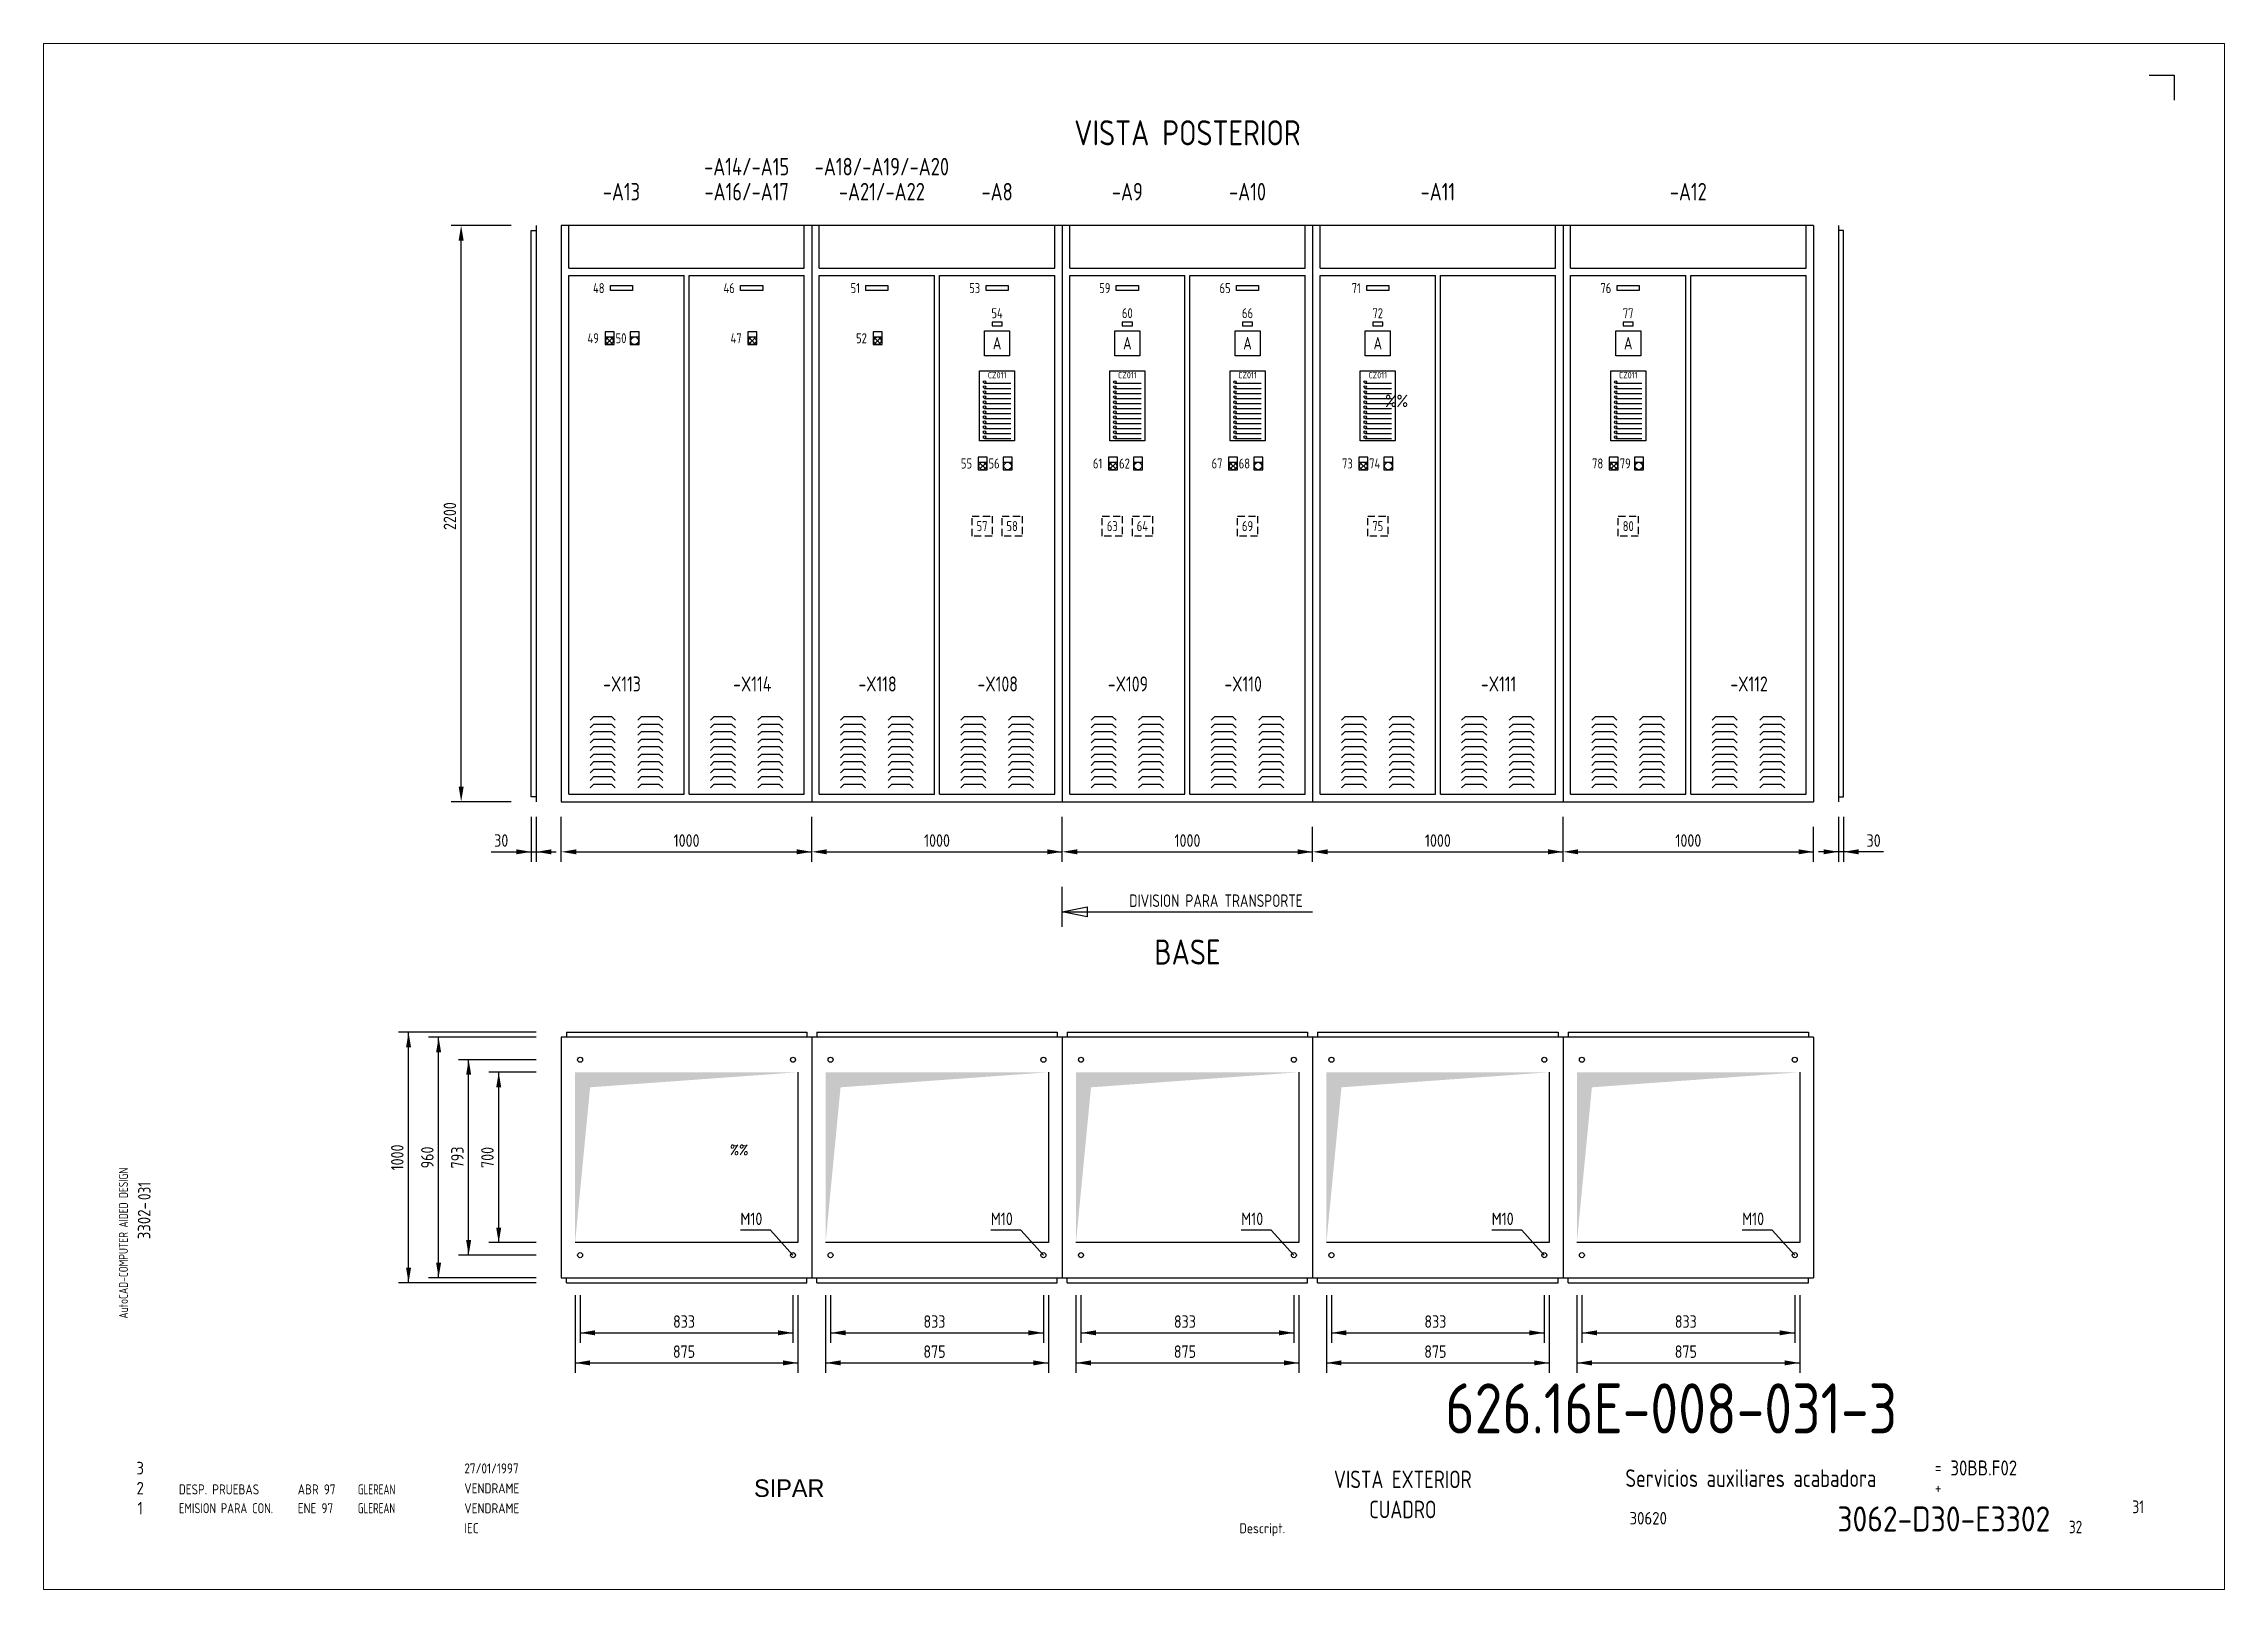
# Paper-space layout 'Presentación1' of a CAD drawing. Extents: x -5 to 430, y -5 to 303.
# The model-space entities are those that its viewports show. They can reach past a viewport. Long polylines and large blocks are cut down to what shows.
import ezdxf
from ezdxf.enums import TextEntityAlignment as Align

# ---------------------------------------------------------------- set-up
doc = ezdxf.new("R2010")
doc.units = 0
doc.header["$LTSCALE"] = 8
doc.header["$MEASUREMENT"] = 0
doc.linetypes.add('HIDDEN34', pattern=[0.27, 0.18, -0.09])
doc.layers.get('0').update_dxf_attribs({"linetype": 'CONTINUOUS'})
doc.layers.add('CART', color=7, linetype='CONTINUOUS')
doc.styles.add('DIN', font='DIN', dxfattribs={"width": 0.85})
doc.styles.add('SIMPLEX', font='SIMPLEX', dxfattribs={"width": 0.9})
doc.styles.add('UNIV', font='UNIV')

psp = doc.layouts.new('Presentación1')

msp = doc.modelspace()

# ---------------------------------------------------------------- texts
at = {"color": 2, "style": 'DIN', "width": 0.85}
for s, p in [('VISTA POSTERIOR', (223, 283)), ('BASE', (223, 119.5))]:
    msp.add_text(s, height=5, dxfattribs=at).set_placement(p, align=Align.CENTER)
at = {"color": 3, "style": 'DIN', "width": 0.8}
for s, height, p in [('-A14/-A15', 3.5, (135, 277)), ('-A18/-A19/-A20', 3.5, (162, 277)), ('-A13', 3.5, (110, 272)), ('-A16/-A17', 3.5, (135, 272)), ('-A21/-A22', 3.5, (162, 272)), ('-A8', 3.5, (185, 272)), ('-A9', 3.5, (211, 272)), ('-A10', 3.5, (235, 272)), ('-A11', 3.5, (273, 272)), ('-A12', 3.5, (323, 272)), ('-X113', 3, (110.125, 174)), ('-X114', 3, (136.125, 174)), ('-X118', 3, (161.125, 174)), ('-X108', 3, (185.125, 174)), ('-X109', 3, (211.125, 174)), ('-X110', 3, (234.125, 174)), ('-X111', 3, (285.125, 174)), ('-X112', 3, (335.125, 174)), ('VISTA EXTERIOR', 3.5, (266, 15)), ('CUADRO', 3.5, (266, 9))]:
    msp.add_text(s, height=height, dxfattribs=at).set_placement(p, align=Align.CENTER)
at = {"color": 1, "style": 'DIN', "width": 0.8}
for s, p in [('48', (106.625, 254.5)), ('46', (132.625, 254.5)), ('51', (157.625, 254.5)), ('53', (181.625, 254.5)), ('59', (207.625, 254.5)), ('65', (231.625, 254.5)), ('71', (257.625, 254.5)), ('76', (307.625, 254.5)), ('49', (105.5, 244.5)), ('50', (111, 244.5)), ('47', (134, 244.5)), ('52', (159, 244.5)), ('55', (180, 219.5)), ('56', (185.5, 219.5)), ('61', (206, 219.5)), ('62', (211.5, 219.5)), ('67', (230, 219.5)), ('68', (235.5, 219.5)), ('73', (256, 219.5)), ('74', (261.5, 219.5)), ('78', (306, 219.5)), ('79', (311.5, 219.5))]:
    msp.add_text(s, height=2, dxfattribs=at).set_placement(p, align=Align.MIDDLE_RIGHT)
for s, height, p in [('54', 2, (185, 248.5)), ('60', 2, (211, 248.5)), ('66', 2, (235, 248.5)), ('72', 2, (261, 248.5)), ('77', 2, (311, 248.5)), ('CZ011', 1.25, (185, 236.5)), ('CZ011', 1.25, (211, 236.5)), ('CZ011', 1.25, (235, 236.5)), ('CZ011', 1.25, (261, 236.5)), ('CZ011', 1.25, (311, 236.5))]:
    msp.add_text(s, height=height, dxfattribs=at).set_placement(p, align=Align.CENTER)
at = {"style": 'DIN', "width": 0.8}
for p in [(185, 243.5), (211, 243.5), (235, 243.5), (261, 243.5), (311, 243.5)]:
    msp.add_text('A', height=2.5, dxfattribs=at).set_placement(p, align=Align.MIDDLE)
at = {"style": 'DIN'}
for s, width, p in [('%%', 0.85, (262.5, 230.75)), ('M10', 0.85, (133.75, 67.5)), ('M10', 0.85, (183.75, 67.5)), ('M10', 0.85, (233.75, 67.5)), ('M10', 0.85, (283.75, 67.5)), ('M10', 0.85, (333.75, 67.5)), ('32', 0.8, (399, 6))]:
    msp.add_text(s, height=2.5, dxfattribs=dict(at, width=width)).set_placement(p)
at = {"style": 'DIN', "width": 0.85}
for s, p in [('2200', (77, 209)), ('1000', (66.5, 81)), ('960', (72.5, 81)), ('793', (78.5, 81)), ('700', (84.5, 81))]:
    msp.add_text(s, height=2.5, rotation=90, dxfattribs=at).set_placement(p, align=Align.CENTER)
at = {"color": 1, "style": 'DIN', "width": 0.8}
for s, p in [('57', (182, 207)), ('58', (188, 207)), ('63', (208, 207)), ('64', (214, 207)), ('69', (235, 207)), ('75', (261, 207)), ('80', (311, 207))]:
    msp.add_text(s, height=2, dxfattribs=at).set_placement(p, align=Align.MIDDLE)
at = {"style": 'DIN', "width": 0.85}
for s, p in [('30', (86, 143)), ('1000', (123, 143)), ('1000', (173, 143)), ('1000', (223, 143)), ('1000', (273, 143)), ('1000', (323, 143)), ('30', (360, 143)), ('833', (122.5, 47)), ('833', (172.5, 47)), ('833', (222.5, 47)), ('833', (272.5, 47)), ('833', (322.5, 47)), ('875', (122.5, 41)), ('875', (172.5, 41)), ('875', (222.5, 41)), ('875', (272.5, 41)), ('875', (322.5, 41))]:
    msp.add_text(s, height=2.5, dxfattribs=at).set_placement(p, align=Align.CENTER)
at = {"style": 'DIN', "width": 0.8}
msp.add_text('DIVISION PARA TRANSPORTE', height=2.5, dxfattribs=at).set_placement((246, 131), align=Align.RIGHT)
at = {"color": 7, "linetype": 'Continuous', "style": 'SIMPLEX', "width": 0.9}
msp.add_text('%%', height=2, dxfattribs=at).set_placement((133.5, 82.5), align=Align.MIDDLE)
at = {"style": 'DIN', "width": 0.8}
msp.add_text('031', height=2.5, rotation=90, dxfattribs=at).set_placement((16, 72.5))
at = {"linetype": 'Continuous', "style": 'DIN'}
for s, width, p in [('DESP. PRUEBAS', 0.85, (21.625, 13.75)), ('ABR 97', 0.85, (45.375, 13.75)), ('GLEREAN', 0.7, (57.375, 13.75))]:
    msp.add_text(s, height=2, dxfattribs=dict(at, width=width)).set_placement(p)
at = {"color": 3, "style": 'DIN', "width": 0.8}
msp.add_text('31', height=2.56, dxfattribs=at).set_placement((414, 10), align=Align.RIGHT)
at = {"color": 2, "insert": (274.469, 35.915), "char_height": 10, "width": 111.04113, "attachment_point": 1, "style": 'DIN'}
msp.add_mtext('626.16E-008-031-3', dxfattribs=at)
at = {"layer": 'CART', "color": 2, "linetype": 'Continuous', "style": 'UNIV'}
msp.add_text('SIPAR', height=3.5, dxfattribs=at).set_placement((143.5, 13.25), align=Align.CENTER)

# ---------------------------------------------------------------- blocks, each defined once
blk = doc.blocks.new('WB-FG100')
at = {"layer": 'CART', "color": 1}
for p, q in [((415, 297), (420, 297)), ((420, 297), (420, 292))]:
    blk.add_line(p, q, dxfattribs=at)
at = {"layer": 'CART', "color": 1, "style": 'DIN', "width": 0.8}
blk.add_text('AutoCAD-COMPUTER AIDED DESIGN', height=1.8, rotation=90, dxfattribs=at).set_placement((11.47, 48.84))
at = {"layer": 'CART', "color": 3, "style": 'DIN', "width": 0.8}
for s, p in [('=', (372.24, 17.91)), ('+', (372.24, 13.87))]:
    blk.add_text(s, height=2.5, dxfattribs=at).set_placement(p)
at = {"layer": 'CART', "color": 7, "style": 'DIN', "width": 0.9}
blk.add_attdef('FILE', text='', height=2.5, rotation=90, dxfattribs=at).set_placement((15.95, 68.38), align=Align.CENTER)
for tag, p in [('MOD-3', (13.92, 19)), ('MOD-2', (13.92, 15)), ('MOD-1', (13.92, 11)), ('NR.COMMESSA', (315, 9))]:
    blk.add_attdef(tag, text='', height=2.5, dxfattribs=at).set_placement(p, align=Align.MIDDLE)
at = {"layer": 'CART', "color": 7, "style": 'DIN'}
for tag, width, p in [('REV-3', 0.9, (21.66, 19)), ('DATA-3', 0.9, (45.37, 19)), ('NOME-3', 0.9, (57.37, 19)), ('REV-2', 0.9, (21.66, 15)), ('DATA-2', 0.9, (45.37, 15)), ('NOME-2', 0.9, (57.37, 15)), ('REV-1', 0.9, (21.66, 11)), ('DATA-1', 0.9, (45.37, 11)), ('NOME-1', 0.7, (57.37, 11))]:
    blk.add_attdef(tag, text='', height=2, dxfattribs=dict(at, width=width)).set_placement(p, align=Align.MIDDLE_LEFT)
at = {"layer": 'CART', "color": 7, "style": 'DIN', "width": 0.9}
for tag, p, height in [('DATA', (78.64, 17.94), 2), ('ESECUTORE', (78.64, 13.97), 2), ('CONTROLLORE', (78.64, 9.99), 2), ('NORMA', (78.64, 6.01), 2), ('SEGUE', (398.93, 5.65), 2.8)]:
    blk.add_attdef(tag, p, '', height=height, dxfattribs=at)
at = {"layer": 'CART', "color": 2, "style": 'DIN', "width": 0.9}
for tag, p in [('TITOLO-1/3', (266.5, 18.23)), ('TITOLO-1/2', (266.5, 15.73)), ('TITOLO-2/3', (266.5, 13.18)), ('TITOLO-3/3', (266.5, 8.13)), ('TITOLO-2/2', (266.5, 10.68))]:
    blk.add_attdef(tag, text='', height=3.5, dxfattribs=at).set_placement(p, align=Align.MIDDLE)
at = {"layer": 'CART', "color": 3, "style": 'DIN', "width": 0.9}
blk.add_attdef('ASSIEME', text='', height=3.5, dxfattribs=at).set_placement((334, 17), align=Align.MIDDLE)
at = {"layer": 'CART', "color": 3, "style": 'DIN', "width": 0.85}
for tag, p in [('=', (375.33, 16.63)), ('+', (375.33, 12.76))]:
    blk.add_attdef(tag, text='', height=3, dxfattribs=at).set_placement(p, align=Align.BOTTOM_LEFT)
at = {"layer": 'CART', "color": 2, "style": 'DIN', "width": 0.9}
blk.add_attdef('DISEGNO', text='', height=5, dxfattribs=at).set_placement((395.27, 6.35), align=Align.RIGHT)
at = {"layer": 'CART', "color": 3, "style": 'DIN', "width": 0.9}
blk.add_attdef('FOGLIO', text='', height=2.8, dxfattribs=at).set_placement((414.2, 9.56), align=Align.RIGHT)
at = {"layer": 'CART', "color": 1, "style": 'DIN', "width": 0.9}
blk.add_attdef('TIPOLOGIA', (233.37, 6), '', height=2, dxfattribs=at)

# ---------------------------------------------------------------- linework, layer by layer
for p, q in [((88, 267), (76, 267)), ((92, 153), (92, 266)), ((92, 266), (93, 266)), ((93, 267), (93, 152)), ((98, 267), (98, 152)), ((148, 267), (98, 267)), ((99.5, 258.5), (99.5, 267)), ((146.5, 258.5), (146.5, 267)), ((198, 267), (148, 267)), ((148, 267), (148, 152)), ((149.5, 258.5), (149.5, 267)), ((196.5, 258.5), (196.5, 267)), ((198, 267), (198, 152)), ((248, 267), (198, 267)), ((199.5, 258.5), (199.5, 267)), ((246.5, 258.5), (246.5, 267)), ((248, 267), (248, 152)), ((298, 267), (248, 267)), ((249.5, 258.5), (249.5, 267)), ((296.5, 258.5), (296.5, 267)), ((298, 267), (298, 152)), ((348, 267), (298, 267)), ((299.5, 258.5), (299.5, 267)), ((346.5, 258.5), (346.5, 267)), ((348, 267), (348, 152)), ((353, 267), (353, 152)), ((354, 266), (353, 266)), ((354, 153), (354, 266)), ((78, 155), (78, 264)), ((99.5, 258.5), (146.5, 258.5)), ((99.5, 153.5), (99.5, 257)), ((99.5, 257), (122.5, 257)), ((122.5, 153.5), (122.5, 257)), ((123.5, 153.5), (123.5, 257)), ((123.5, 257), (146.5, 257)), ((146.5, 153.5), (146.5, 257)), ((149.5, 258.5), (196.5, 258.5)), ((149.5, 257), (172.5, 257)), ((149.5, 153.5), (149.5, 257)), ((172.5, 153.5), (172.5, 257)), ((173.5, 153.5), (173.5, 257)), ((173.5, 257), (196.5, 257)), ((196.5, 153.5), (196.5, 257)), ((199.5, 258.5), (246.5, 258.5)), ((199.5, 153.5), (199.5, 257)), ((199.5, 257), (222.5, 257)), ((222.5, 153.5), (222.5, 257)), ((223.5, 153.5), (223.5, 257)), ((223.5, 257), (246.5, 257)), ((246.5, 153.5), (246.5, 257)), ((249.5, 258.5), (296.5, 258.5)), ((249.5, 257), (272.5, 257)), ((249.5, 153.5), (249.5, 257)), ((272.5, 153.5), (272.5, 257)), ((273.5, 153.5), (273.5, 257)), ((273.5, 257), (296.5, 257)), ((296.5, 153.5), (296.5, 257)), ((299.5, 258.5), (346.5, 258.5)), ((299.5, 153.5), (299.5, 257)), ((299.5, 257), (322.5, 257)), ((322.5, 153.5), (322.5, 257)), ((323.5, 153.5), (323.5, 257)), ((323.5, 257), (346.5, 257)), ((346.5, 153.5), (346.5, 257)), ((181.5, 238), (188.5, 238)), ((181.5, 224), (181.5, 238)), ((188.5, 238), (188.5, 224)), ((207.5, 224), (207.5, 238)), ((207.5, 238), (214.5, 238)), ((214.5, 238), (214.5, 224)), ((231.5, 224), (231.5, 238)), ((231.5, 238), (238.5, 238)), ((238.5, 238), (238.5, 224)), ((257.5, 224), (257.5, 238)), ((257.5, 238), (264.5, 238)), ((264.5, 238), (264.5, 224)), ((307.5, 224), (307.5, 238)), ((307.5, 238), (314.5, 238)), ((314.5, 238), (314.5, 224)), ((188.5, 224), (181.5, 224)), ((214.5, 224), (207.5, 224)), ((238.5, 224), (231.5, 224)), ((264.5, 224), (257.5, 224)), ((314.5, 224), (307.5, 224)), ((93, 153), (92, 153)), ((99.5, 153.5), (122.5, 153.5)), ((123.5, 153.5), (146.5, 153.5)), ((149.5, 153.5), (172.5, 153.5)), ((173.5, 153.5), (196.5, 153.5)), ((199.5, 153.5), (222.5, 153.5)), ((223.5, 153.5), (246.5, 153.5)), ((249.5, 153.5), (272.5, 153.5)), ((273.5, 153.5), (296.5, 153.5)), ((299.5, 153.5), (322.5, 153.5)), ((323.5, 153.5), (346.5, 153.5)), ((353, 153), (354, 153)), ((88, 152), (76, 152)), ((92, 149), (92, 140)), ((93, 149), (93, 140)), ((98, 152), (148, 152)), ((98, 140), (98, 149)), ((148, 152), (198, 152)), ((148, 140), (148, 149)), ((198, 152), (248, 152)), ((198, 140), (198, 149)), ((248, 152), (298, 152)), ((298, 152), (348, 152)), ((298, 140), (298, 149)), ((353, 149), (353, 140)), ((354, 149), (354, 140)), ((148, 140), (148, 147)), ((198, 140), (198, 147)), ((248, 140), (248, 147)), ((298, 140), (298, 147)), ((348, 140), (348, 147)), ((84, 142), (97, 142)), ((101, 142), (148, 142)), ((151, 142), (198, 142)), ((201, 142), (248, 142)), ((251, 142), (298, 142)), ((301, 142), (348, 142)), ((362, 142), (349, 142)), ((198, 127), (198, 135)), ((198, 130), (203, 131)), ((203, 131), (203, 129)), ((198, 130), (248, 130)), ((203, 129), (198, 130)), ((93, 106), (65.5, 106)), ((67.5, 56), (67.5, 106)), ((93, 105), (71.5, 105)), ((73.5, 57), (73.5, 105)), ((98, 105), (98, 57)), ((148, 105), (98, 105)), ((99, 106), (147, 106)), ((99, 106), (99, 105)), ((147, 106), (147, 105)), ((198, 105), (148, 105)), ((148, 105), (148, 57)), ((149, 106), (197, 106)), ((149, 106), (149, 105)), ((197, 106), (197, 105)), ((248, 105), (198, 105)), ((198, 105), (198, 57)), ((199, 106), (247, 106)), ((199, 106), (199, 105)), ((247, 106), (247, 105)), ((248, 105), (248, 57)), ((298, 105), (248, 105)), ((249, 106), (297, 106)), ((249, 106), (249, 105)), ((297, 106), (297, 105)), ((348, 105), (298, 105)), ((298, 105), (298, 57)), ((299, 106), (347, 106)), ((299, 106), (299, 105)), ((347, 106), (347, 105)), ((348, 105), (348, 57)), ((93, 100.5), (77.5, 100.5)), ((79.5, 61.5), (79.5, 100.5)), ((93, 98), (83.5, 98)), ((85.5, 64), (85.5, 98)), ((145.25, 98), (145.25, 64)), ((195.25, 98), (195.25, 64)), ((245.25, 98), (245.25, 64)), ((295.25, 98), (295.25, 64)), ((345.25, 98), (345.25, 64)), ((139.75, 66.5), (133.75, 66.5)), ((144.25, 61.5), (139.75, 66.5)), ((189.75, 66.5), (183.75, 66.5)), ((194.25, 61.5), (189.75, 66.5)), ((239.75, 66.5), (233.75, 66.5)), ((244.25, 61.5), (239.75, 66.5)), ((289.75, 66.5), (283.75, 66.5)), ((294.25, 61.5), (289.75, 66.5)), ((339.75, 66.5), (333.75, 66.5)), ((344.25, 61.5), (339.75, 66.5)), ((93, 61.5), (77.5, 61.5)), ((93, 64), (83.5, 64)), ((145.25, 64), (100.75, 64)), ((195.25, 64), (150.75, 64)), ((245.25, 64), (200.75, 64)), ((295.25, 64), (250.75, 64)), ((345.25, 64), (300.75, 64)), ((93, 57), (71.5, 57)), ((98, 57), (148, 57)), ((99, 56), (99, 57)), ((147, 56), (147, 57)), ((148, 57), (198, 57)), ((149, 56), (149, 57)), ((197, 56), (197, 57)), ((198, 57), (248, 57)), ((199, 56), (199, 57)), ((247, 56), (247, 57)), ((248, 57), (298, 57)), ((249, 56), (249, 57)), ((297, 56), (297, 57)), ((298, 57), (348, 57)), ((299, 56), (299, 57)), ((347, 56), (347, 57)), ((93, 56), (65.5, 56)), ((99, 56), (147, 56)), ((100.75, 53.5), (100.75, 38)), ((101.75, 53.5), (101.75, 44)), ((144.25, 53.5), (144.25, 44)), ((145.25, 53.5), (145.25, 38)), ((149, 56), (197, 56)), ((150.75, 53.5), (150.75, 38)), ((151.75, 53.5), (151.75, 44)), ((194.25, 53.5), (194.25, 44)), ((195.25, 53.5), (195.25, 38)), ((199, 56), (247, 56)), ((200.75, 53.5), (200.75, 38)), ((201.75, 53.5), (201.75, 44)), ((244.25, 53.5), (244.25, 44)), ((245.25, 53.5), (245.25, 38)), ((249, 56), (297, 56)), ((250.75, 53.5), (250.75, 38)), ((251.75, 53.5), (251.75, 44)), ((294.25, 53.5), (294.25, 44)), ((295.25, 53.5), (295.25, 38)), ((299, 56), (347, 56)), ((300.75, 53.5), (300.75, 38)), ((301.75, 53.5), (301.75, 44)), ((344.25, 53.5), (344.25, 44)), ((345.25, 53.5), (345.25, 38)), ((101.75, 46), (144.25, 46)), ((151.75, 46), (194.25, 46)), ((201.75, 46), (244.25, 46)), ((251.75, 46), (294.25, 46)), ((301.75, 46), (344.25, 46)), ((100.75, 40), (145.25, 40)), ((150.75, 40), (195.25, 40)), ((200.75, 40), (245.25, 40)), ((250.75, 40), (295.25, 40)), ((300.75, 40), (345.25, 40))]:
    msp.add_line(p, q)
at = {"color": 1}
for p, q in [((108.525, 245.75), (106.725, 245.75)), ((106.725, 245.75), (106.725, 243.25)), ((106.725, 244.75), (108.525, 244.75)), ((107.095, 243.47), (108.155, 244.53)), ((107.095, 244.53), (108.155, 243.47)), ((108.525, 243.25), (108.525, 245.75)), ((113.525, 245.75), (111.725, 245.75)), ((111.725, 245.75), (111.725, 243.25)), ((111.725, 244.75), (113.525, 244.75)), ((113.525, 243.25), (113.525, 245.75)), ((135.225, 245.75), (135.225, 243.25)), ((137.025, 245.75), (135.225, 245.75)), ((135.225, 244.75), (137.025, 244.75)), ((135.595, 243.47), (136.655, 244.53)), ((135.595, 244.53), (136.655, 243.47)), ((137.025, 243.25), (137.025, 245.75)), ((162.025, 245.75), (160.225, 245.75)), ((160.225, 245.75), (160.225, 243.25)), ((160.225, 244.75), (162.025, 244.75)), ((160.595, 244.53), (161.655, 243.47)), ((160.595, 243.47), (161.655, 244.53)), ((162.025, 243.25), (162.025, 245.75)), ((106.725, 243.25), (108.525, 243.25)), ((111.725, 243.25), (113.525, 243.25)), ((135.225, 243.25), (137.025, 243.25)), ((160.225, 243.25), (162.025, 243.25)), ((182.5, 235.5), (187.75, 235.5)), ((208.5, 235.5), (213.75, 235.5)), ((232.5, 235.5), (237.75, 235.5)), ((258.5, 235.5), (263.75, 235.5)), ((308.5, 235.5), (313.75, 235.5)), ((182.5, 234.5), (187.75, 234.5)), ((182.5, 233.5), (187.75, 233.5)), ((182.5, 232.5), (187.75, 232.5)), ((182.5, 231.5), (187.75, 231.5)), ((208.5, 234.5), (213.75, 234.5)), ((208.5, 233.5), (213.75, 233.5)), ((208.5, 232.5), (213.75, 232.5)), ((208.5, 231.5), (213.75, 231.5)), ((232.5, 234.5), (237.75, 234.5)), ((232.5, 233.5), (237.75, 233.5)), ((232.5, 232.5), (237.75, 232.5)), ((232.5, 231.5), (237.75, 231.5)), ((258.5, 234.5), (263.75, 234.5)), ((258.5, 233.5), (263.75, 233.5)), ((258.5, 232.5), (263.75, 232.5)), ((258.5, 231.5), (263.75, 231.5)), ((308.5, 234.5), (313.75, 234.5)), ((308.5, 233.5), (313.75, 233.5)), ((308.5, 232.5), (313.75, 232.5)), ((308.5, 231.5), (313.75, 231.5)), ((182.5, 230.5), (187.75, 230.5)), ((182.5, 229.5), (187.75, 229.5)), ((182.5, 228.5), (187.75, 228.5)), ((182.5, 227.5), (187.75, 227.5)), ((182.5, 226.5), (187.75, 226.5)), ((208.5, 230.5), (213.75, 230.5)), ((208.5, 229.5), (213.75, 229.5)), ((208.5, 228.5), (213.75, 228.5)), ((208.5, 227.5), (213.75, 227.5)), ((208.5, 226.5), (213.75, 226.5)), ((232.5, 230.5), (237.75, 230.5)), ((232.5, 229.5), (237.75, 229.5)), ((232.5, 228.5), (237.75, 228.5)), ((232.5, 227.5), (237.75, 227.5)), ((232.5, 226.5), (237.75, 226.5)), ((258.5, 230.5), (263.75, 230.5)), ((258.5, 229.5), (263.75, 229.5)), ((258.5, 228.5), (263.75, 228.5)), ((258.5, 227.5), (263.75, 227.5)), ((258.5, 226.5), (263.75, 226.5)), ((308.5, 230.5), (313.75, 230.5)), ((308.5, 229.5), (313.75, 229.5)), ((308.5, 228.5), (313.75, 228.5)), ((308.5, 227.5), (313.75, 227.5)), ((308.5, 226.5), (313.75, 226.5)), ((182.5, 225.5), (187.75, 225.5)), ((182.5, 224.5), (187.75, 224.5)), ((208.5, 225.5), (213.75, 225.5)), ((208.5, 224.5), (213.75, 224.5)), ((232.5, 225.5), (237.75, 225.5)), ((232.5, 224.5), (237.75, 224.5)), ((258.5, 225.5), (263.75, 225.5)), ((258.5, 224.5), (263.75, 224.5)), ((308.5, 225.5), (313.75, 225.5)), ((308.5, 224.5), (313.75, 224.5)), ((181.225, 220.75), (181.225, 218.25)), ((183.025, 220.75), (181.225, 220.75)), ((181.225, 219.75), (183.025, 219.75)), ((181.225, 218.25), (183.025, 218.25)), ((181.595, 218.47), (182.655, 219.53)), ((181.595, 219.53), (182.655, 218.47)), ((183.025, 218.25), (183.025, 220.75)), ((186.225, 220.75), (186.225, 218.25)), ((188.025, 220.75), (186.225, 220.75)), ((186.225, 219.75), (188.025, 219.75)), ((186.225, 218.25), (188.025, 218.25)), ((188.025, 218.25), (188.025, 220.75)), ((207.225, 220.75), (207.225, 218.25)), ((209.025, 220.75), (207.225, 220.75)), ((207.225, 219.75), (209.025, 219.75)), ((207.225, 218.25), (209.025, 218.25)), ((207.595, 219.53), (208.655, 218.47)), ((207.595, 218.47), (208.655, 219.53)), ((209.025, 218.25), (209.025, 220.75)), ((214.025, 220.75), (212.225, 220.75)), ((212.225, 220.75), (212.225, 218.25)), ((212.225, 219.75), (214.025, 219.75)), ((212.225, 218.25), (214.025, 218.25)), ((214.025, 218.25), (214.025, 220.75)), ((233.025, 220.75), (231.225, 220.75)), ((231.225, 220.75), (231.225, 218.25)), ((231.225, 219.75), (233.025, 219.75)), ((231.225, 218.25), (233.025, 218.25)), ((231.595, 218.47), (232.655, 219.53)), ((231.595, 219.53), (232.655, 218.47)), ((233.025, 218.25), (233.025, 220.75)), ((238.025, 220.75), (236.225, 220.75)), ((236.225, 220.75), (236.225, 218.25)), ((236.225, 219.75), (238.025, 219.75)), ((236.225, 218.25), (238.025, 218.25)), ((238.025, 218.25), (238.025, 220.75)), ((257.225, 220.75), (257.225, 218.25)), ((259.025, 220.75), (257.225, 220.75)), ((257.225, 219.75), (259.025, 219.75)), ((257.225, 218.25), (259.025, 218.25)), ((257.595, 219.53), (258.655, 218.47)), ((257.595, 218.47), (258.655, 219.53)), ((259.025, 218.25), (259.025, 220.75)), ((262.225, 220.75), (262.225, 218.25)), ((264.025, 220.75), (262.225, 220.75)), ((262.225, 219.75), (264.025, 219.75)), ((262.225, 218.25), (264.025, 218.25)), ((264.025, 218.25), (264.025, 220.75)), ((309.025, 220.75), (307.225, 220.75)), ((307.225, 220.75), (307.225, 218.25)), ((307.225, 219.75), (309.025, 219.75)), ((307.225, 218.25), (309.025, 218.25)), ((307.595, 218.47), (308.655, 219.53)), ((307.595, 219.53), (308.655, 218.47)), ((309.025, 218.25), (309.025, 220.75)), ((314.025, 220.75), (312.225, 220.75)), ((312.225, 220.75), (312.225, 218.25)), ((312.225, 219.75), (314.025, 219.75)), ((312.225, 218.25), (314.025, 218.25)), ((314.025, 218.25), (314.025, 220.75)), ((104.5, 169), (103.75, 168.25)), ((104.5, 167.5), (103.75, 166.75)), ((104.5, 166), (103.75, 165.25)), ((104.5, 169), (108, 169)), ((104.5, 167.5), (108, 167.5)), ((104.5, 166), (108, 166)), ((108, 169), (108.75, 168.25)), ((108, 167.5), (108.75, 166.75)), ((108, 166), (108.75, 165.25)), ((114, 169), (113.25, 168.25)), ((114, 167.5), (113.25, 166.75)), ((114, 166), (113.25, 165.25)), ((114, 169), (117.5, 169)), ((114, 167.5), (117.5, 167.5)), ((114, 166), (117.5, 166)), ((117.5, 169), (118.25, 168.25)), ((117.5, 167.5), (118.25, 166.75)), ((117.5, 166), (118.25, 165.25)), ((128.5, 169), (127.75, 168.25)), ((128.5, 167.5), (127.75, 166.75)), ((128.5, 166), (127.75, 165.25)), ((128.5, 169), (132, 169)), ((128.5, 167.5), (132, 167.5)), ((128.5, 166), (132, 166)), ((132, 169), (132.75, 168.25)), ((132, 167.5), (132.75, 166.75)), ((132, 166), (132.75, 165.25)), ((138, 169), (137.25, 168.25)), ((138, 167.5), (137.25, 166.75)), ((138, 166), (137.25, 165.25)), ((138, 169), (141.5, 169)), ((138, 167.5), (141.5, 167.5)), ((138, 166), (141.5, 166)), ((141.5, 169), (142.25, 168.25)), ((141.5, 167.5), (142.25, 166.75)), ((141.5, 166), (142.25, 165.25)), ((154.5, 169), (153.75, 168.25)), ((154.5, 167.5), (153.75, 166.75)), ((154.5, 166), (153.75, 165.25)), ((154.5, 169), (158, 169)), ((154.5, 167.5), (158, 167.5)), ((154.5, 166), (158, 166)), ((158, 169), (158.75, 168.25)), ((158, 167.5), (158.75, 166.75)), ((158, 166), (158.75, 165.25)), ((164, 169), (163.25, 168.25)), ((164, 167.5), (163.25, 166.75)), ((164, 166), (163.25, 165.25)), ((164, 169), (167.5, 169)), ((164, 167.5), (167.5, 167.5)), ((164, 166), (167.5, 166)), ((167.5, 169), (168.25, 168.25)), ((167.5, 167.5), (168.25, 166.75)), ((167.5, 166), (168.25, 165.25)), ((178.5, 169), (177.75, 168.25)), ((178.5, 167.5), (177.75, 166.75)), ((178.5, 166), (177.75, 165.25)), ((178.5, 169), (182, 169)), ((178.5, 167.5), (182, 167.5)), ((178.5, 166), (182, 166)), ((182, 169), (182.75, 168.25)), ((182, 167.5), (182.75, 166.75)), ((182, 166), (182.75, 165.25)), ((188, 169), (187.25, 168.25)), ((188, 167.5), (187.25, 166.75)), ((188, 166), (187.25, 165.25)), ((188, 169), (191.5, 169)), ((188, 167.5), (191.5, 167.5)), ((188, 166), (191.5, 166)), ((191.5, 169), (192.25, 168.25)), ((191.5, 167.5), (192.25, 166.75)), ((191.5, 166), (192.25, 165.25)), ((204.5, 169), (203.75, 168.25)), ((204.5, 167.5), (203.75, 166.75)), ((204.5, 166), (203.75, 165.25)), ((204.5, 169), (208, 169)), ((204.5, 167.5), (208, 167.5)), ((204.5, 166), (208, 166)), ((208, 169), (208.75, 168.25)), ((208, 167.5), (208.75, 166.75)), ((208, 166), (208.75, 165.25)), ((214, 169), (213.25, 168.25)), ((214, 167.5), (213.25, 166.75)), ((214, 166), (213.25, 165.25)), ((214, 169), (217.5, 169)), ((214, 167.5), (217.5, 167.5)), ((214, 166), (217.5, 166)), ((217.5, 169), (218.25, 168.25)), ((217.5, 167.5), (218.25, 166.75)), ((217.5, 166), (218.25, 165.25)), ((228.5, 169), (227.75, 168.25)), ((228.5, 167.5), (227.75, 166.75)), ((228.5, 166), (227.75, 165.25)), ((228.5, 169), (232, 169)), ((228.5, 167.5), (232, 167.5)), ((228.5, 166), (232, 166)), ((232, 169), (232.75, 168.25)), ((232, 167.5), (232.75, 166.75)), ((232, 166), (232.75, 165.25)), ((238, 169), (237.25, 168.25)), ((238, 167.5), (237.25, 166.75)), ((238, 166), (237.25, 165.25)), ((238, 169), (241.5, 169)), ((238, 167.5), (241.5, 167.5)), ((238, 166), (241.5, 166)), ((241.5, 169), (242.25, 168.25)), ((241.5, 167.5), (242.25, 166.75)), ((241.5, 166), (242.25, 165.25)), ((254.5, 169), (253.75, 168.25)), ((254.5, 167.5), (253.75, 166.75)), ((254.5, 166), (253.75, 165.25)), ((254.5, 169), (258, 169)), ((254.5, 167.5), (258, 167.5)), ((254.5, 166), (258, 166)), ((258, 169), (258.75, 168.25)), ((258, 167.5), (258.75, 166.75)), ((258, 166), (258.75, 165.25)), ((264, 169), (263.25, 168.25)), ((264, 167.5), (263.25, 166.75)), ((264, 166), (263.25, 165.25)), ((264, 169), (267.5, 169)), ((264, 167.5), (267.5, 167.5)), ((264, 166), (267.5, 166)), ((267.5, 169), (268.25, 168.25)), ((267.5, 167.5), (268.25, 166.75)), ((267.5, 166), (268.25, 165.25)), ((278.5, 169), (277.75, 168.25)), ((278.5, 167.5), (277.75, 166.75)), ((278.5, 166), (277.75, 165.25)), ((278.5, 169), (282, 169)), ((278.5, 167.5), (282, 167.5)), ((278.5, 166), (282, 166)), ((282, 169), (282.75, 168.25)), ((282, 167.5), (282.75, 166.75)), ((282, 166), (282.75, 165.25)), ((288, 169), (287.25, 168.25)), ((288, 167.5), (287.25, 166.75)), ((288, 166), (287.25, 165.25)), ((288, 169), (291.5, 169)), ((288, 167.5), (291.5, 167.5)), ((288, 166), (291.5, 166)), ((291.5, 169), (292.25, 168.25)), ((291.5, 167.5), (292.25, 166.75)), ((291.5, 166), (292.25, 165.25)), ((304.5, 169), (303.75, 168.25)), ((304.5, 167.5), (303.75, 166.75)), ((304.5, 166), (303.75, 165.25)), ((304.5, 169), (308, 169)), ((304.5, 167.5), (308, 167.5)), ((304.5, 166), (308, 166)), ((308, 169), (308.75, 168.25)), ((308, 167.5), (308.75, 166.75)), ((308, 166), (308.75, 165.25)), ((314, 169), (313.25, 168.25)), ((314, 167.5), (313.25, 166.75)), ((314, 166), (313.25, 165.25)), ((314, 169), (317.5, 169)), ((314, 167.5), (317.5, 167.5)), ((314, 166), (317.5, 166)), ((317.5, 169), (318.25, 168.25)), ((317.5, 167.5), (318.25, 166.75)), ((317.5, 166), (318.25, 165.25)), ((328.5, 169), (327.75, 168.25)), ((328.5, 167.5), (327.75, 166.75)), ((328.5, 166), (327.75, 165.25)), ((328.5, 169), (332, 169)), ((328.5, 167.5), (332, 167.5)), ((328.5, 166), (332, 166)), ((332, 169), (332.75, 168.25)), ((332, 167.5), (332.75, 166.75)), ((332, 166), (332.75, 165.25)), ((338, 169), (337.25, 168.25)), ((338, 167.5), (337.25, 166.75)), ((338, 166), (337.25, 165.25)), ((338, 169), (341.5, 169)), ((338, 167.5), (341.5, 167.5)), ((338, 166), (341.5, 166)), ((341.5, 169), (342.25, 168.25)), ((341.5, 167.5), (342.25, 166.75)), ((341.5, 166), (342.25, 165.25)), ((104.5, 164.5), (103.75, 163.75)), ((104.5, 163), (103.75, 162.25)), ((104.5, 161.5), (103.75, 160.75)), ((104.5, 164.5), (108, 164.5)), ((104.5, 163), (108, 163)), ((104.5, 161.5), (108, 161.5)), ((108, 164.5), (108.75, 163.75)), ((108, 163), (108.75, 162.25)), ((108, 161.5), (108.75, 160.75)), ((114, 164.5), (113.25, 163.75)), ((114, 163), (113.25, 162.25)), ((114, 161.5), (113.25, 160.75)), ((114, 164.5), (117.5, 164.5)), ((114, 163), (117.5, 163)), ((114, 161.5), (117.5, 161.5)), ((117.5, 164.5), (118.25, 163.75)), ((117.5, 163), (118.25, 162.25)), ((117.5, 161.5), (118.25, 160.75)), ((128.5, 164.5), (127.75, 163.75)), ((128.5, 163), (127.75, 162.25)), ((128.5, 161.5), (127.75, 160.75)), ((128.5, 164.5), (132, 164.5)), ((128.5, 163), (132, 163)), ((128.5, 161.5), (132, 161.5)), ((132, 164.5), (132.75, 163.75)), ((132, 163), (132.75, 162.25)), ((132, 161.5), (132.75, 160.75)), ((138, 164.5), (137.25, 163.75)), ((138, 163), (137.25, 162.25)), ((138, 161.5), (137.25, 160.75)), ((138, 164.5), (141.5, 164.5)), ((138, 163), (141.5, 163)), ((138, 161.5), (141.5, 161.5)), ((141.5, 164.5), (142.25, 163.75)), ((141.5, 163), (142.25, 162.25)), ((141.5, 161.5), (142.25, 160.75)), ((154.5, 164.5), (153.75, 163.75)), ((154.5, 163), (153.75, 162.25)), ((154.5, 161.5), (153.75, 160.75)), ((154.5, 164.5), (158, 164.5)), ((154.5, 163), (158, 163)), ((154.5, 161.5), (158, 161.5)), ((158, 164.5), (158.75, 163.75)), ((158, 163), (158.75, 162.25)), ((158, 161.5), (158.75, 160.75)), ((164, 164.5), (163.25, 163.75)), ((164, 163), (163.25, 162.25)), ((164, 161.5), (163.25, 160.75)), ((164, 164.5), (167.5, 164.5)), ((164, 163), (167.5, 163)), ((164, 161.5), (167.5, 161.5)), ((167.5, 164.5), (168.25, 163.75)), ((167.5, 163), (168.25, 162.25)), ((167.5, 161.5), (168.25, 160.75)), ((178.5, 164.5), (177.75, 163.75)), ((178.5, 163), (177.75, 162.25)), ((178.5, 161.5), (177.75, 160.75)), ((178.5, 164.5), (182, 164.5)), ((178.5, 163), (182, 163)), ((178.5, 161.5), (182, 161.5)), ((182, 164.5), (182.75, 163.75)), ((182, 163), (182.75, 162.25)), ((182, 161.5), (182.75, 160.75)), ((188, 164.5), (187.25, 163.75)), ((188, 163), (187.25, 162.25)), ((188, 161.5), (187.25, 160.75)), ((188, 164.5), (191.5, 164.5)), ((188, 163), (191.5, 163)), ((188, 161.5), (191.5, 161.5)), ((191.5, 164.5), (192.25, 163.75)), ((191.5, 163), (192.25, 162.25)), ((191.5, 161.5), (192.25, 160.75)), ((204.5, 164.5), (203.75, 163.75)), ((204.5, 163), (203.75, 162.25)), ((204.5, 161.5), (203.75, 160.75)), ((204.5, 164.5), (208, 164.5)), ((204.5, 163), (208, 163)), ((204.5, 161.5), (208, 161.5)), ((208, 164.5), (208.75, 163.75)), ((208, 163), (208.75, 162.25)), ((208, 161.5), (208.75, 160.75)), ((214, 164.5), (213.25, 163.75)), ((214, 163), (213.25, 162.25)), ((214, 161.5), (213.25, 160.75)), ((214, 164.5), (217.5, 164.5)), ((214, 163), (217.5, 163)), ((214, 161.5), (217.5, 161.5)), ((217.5, 164.5), (218.25, 163.75)), ((217.5, 163), (218.25, 162.25)), ((217.5, 161.5), (218.25, 160.75)), ((228.5, 164.5), (227.75, 163.75)), ((228.5, 163), (227.75, 162.25)), ((228.5, 161.5), (227.75, 160.75)), ((228.5, 164.5), (232, 164.5)), ((228.5, 163), (232, 163)), ((228.5, 161.5), (232, 161.5)), ((232, 164.5), (232.75, 163.75)), ((232, 163), (232.75, 162.25)), ((232, 161.5), (232.75, 160.75)), ((238, 164.5), (237.25, 163.75)), ((238, 163), (237.25, 162.25)), ((238, 161.5), (237.25, 160.75)), ((238, 164.5), (241.5, 164.5)), ((238, 163), (241.5, 163)), ((238, 161.5), (241.5, 161.5)), ((241.5, 164.5), (242.25, 163.75)), ((241.5, 163), (242.25, 162.25)), ((241.5, 161.5), (242.25, 160.75)), ((254.5, 164.5), (253.75, 163.75)), ((254.5, 163), (253.75, 162.25)), ((254.5, 161.5), (253.75, 160.75)), ((254.5, 164.5), (258, 164.5)), ((254.5, 163), (258, 163)), ((254.5, 161.5), (258, 161.5)), ((258, 164.5), (258.75, 163.75)), ((258, 163), (258.75, 162.25)), ((258, 161.5), (258.75, 160.75)), ((264, 164.5), (263.25, 163.75)), ((264, 163), (263.25, 162.25)), ((264, 161.5), (263.25, 160.75)), ((264, 164.5), (267.5, 164.5)), ((264, 163), (267.5, 163)), ((264, 161.5), (267.5, 161.5)), ((267.5, 164.5), (268.25, 163.75)), ((267.5, 163), (268.25, 162.25)), ((267.5, 161.5), (268.25, 160.75)), ((278.5, 164.5), (277.75, 163.75)), ((278.5, 163), (277.75, 162.25)), ((278.5, 161.5), (277.75, 160.75)), ((278.5, 164.5), (282, 164.5)), ((278.5, 163), (282, 163)), ((278.5, 161.5), (282, 161.5)), ((282, 164.5), (282.75, 163.75)), ((282, 163), (282.75, 162.25)), ((282, 161.5), (282.75, 160.75)), ((288, 164.5), (287.25, 163.75)), ((288, 163), (287.25, 162.25)), ((288, 161.5), (287.25, 160.75)), ((288, 164.5), (291.5, 164.5)), ((288, 163), (291.5, 163)), ((288, 161.5), (291.5, 161.5)), ((291.5, 164.5), (292.25, 163.75)), ((291.5, 163), (292.25, 162.25)), ((291.5, 161.5), (292.25, 160.75)), ((304.5, 164.5), (303.75, 163.75)), ((304.5, 163), (303.75, 162.25)), ((304.5, 161.5), (303.75, 160.75)), ((304.5, 164.5), (308, 164.5)), ((304.5, 163), (308, 163)), ((304.5, 161.5), (308, 161.5)), ((308, 164.5), (308.75, 163.75)), ((308, 163), (308.75, 162.25)), ((308, 161.5), (308.75, 160.75)), ((314, 164.5), (313.25, 163.75)), ((314, 163), (313.25, 162.25)), ((314, 161.5), (313.25, 160.75)), ((314, 164.5), (317.5, 164.5)), ((314, 163), (317.5, 163)), ((314, 161.5), (317.5, 161.5)), ((317.5, 164.5), (318.25, 163.75)), ((317.5, 163), (318.25, 162.25)), ((317.5, 161.5), (318.25, 160.75)), ((328.5, 164.5), (327.75, 163.75)), ((328.5, 163), (327.75, 162.25)), ((328.5, 161.5), (327.75, 160.75)), ((328.5, 164.5), (332, 164.5)), ((328.5, 163), (332, 163)), ((328.5, 161.5), (332, 161.5)), ((332, 164.5), (332.75, 163.75)), ((332, 163), (332.75, 162.25)), ((332, 161.5), (332.75, 160.75)), ((338, 164.5), (337.25, 163.75)), ((338, 163), (337.25, 162.25)), ((338, 161.5), (337.25, 160.75)), ((338, 164.5), (341.5, 164.5)), ((338, 163), (341.5, 163)), ((338, 161.5), (341.5, 161.5)), ((341.5, 164.5), (342.25, 163.75)), ((341.5, 163), (342.25, 162.25)), ((341.5, 161.5), (342.25, 160.75)), ((104.5, 160), (103.75, 159.25)), ((104.5, 158.5), (103.75, 157.75)), ((104.5, 157), (103.75, 156.25)), ((104.5, 160), (108, 160)), ((104.5, 158.5), (108, 158.5)), ((104.5, 157), (108, 157)), ((108, 160), (108.75, 159.25)), ((108, 158.5), (108.75, 157.75)), ((108, 157), (108.75, 156.25)), ((114, 160), (113.25, 159.25)), ((114, 158.5), (113.25, 157.75)), ((114, 157), (113.25, 156.25)), ((114, 160), (117.5, 160)), ((114, 158.5), (117.5, 158.5)), ((114, 157), (117.5, 157)), ((117.5, 160), (118.25, 159.25)), ((117.5, 158.5), (118.25, 157.75)), ((117.5, 157), (118.25, 156.25)), ((128.5, 160), (127.75, 159.25)), ((128.5, 158.5), (127.75, 157.75)), ((128.5, 157), (127.75, 156.25)), ((128.5, 160), (132, 160)), ((128.5, 158.5), (132, 158.5)), ((128.5, 157), (132, 157)), ((132, 160), (132.75, 159.25)), ((132, 158.5), (132.75, 157.75)), ((132, 157), (132.75, 156.25)), ((138, 160), (137.25, 159.25)), ((138, 158.5), (137.25, 157.75)), ((138, 157), (137.25, 156.25)), ((138, 160), (141.5, 160)), ((138, 158.5), (141.5, 158.5)), ((138, 157), (141.5, 157)), ((141.5, 160), (142.25, 159.25)), ((141.5, 158.5), (142.25, 157.75)), ((141.5, 157), (142.25, 156.25)), ((154.5, 160), (153.75, 159.25)), ((154.5, 158.5), (153.75, 157.75)), ((154.5, 157), (153.75, 156.25)), ((154.5, 160), (158, 160)), ((154.5, 158.5), (158, 158.5)), ((154.5, 157), (158, 157)), ((158, 160), (158.75, 159.25)), ((158, 158.5), (158.75, 157.75)), ((158, 157), (158.75, 156.25)), ((164, 160), (163.25, 159.25)), ((164, 158.5), (163.25, 157.75)), ((164, 157), (163.25, 156.25)), ((164, 160), (167.5, 160)), ((164, 158.5), (167.5, 158.5)), ((164, 157), (167.5, 157)), ((167.5, 160), (168.25, 159.25)), ((167.5, 158.5), (168.25, 157.75)), ((167.5, 157), (168.25, 156.25)), ((178.5, 160), (177.75, 159.25)), ((178.5, 158.5), (177.75, 157.75)), ((178.5, 157), (177.75, 156.25)), ((178.5, 160), (182, 160)), ((178.5, 158.5), (182, 158.5)), ((178.5, 157), (182, 157)), ((182, 160), (182.75, 159.25)), ((182, 158.5), (182.75, 157.75)), ((182, 157), (182.75, 156.25)), ((188, 160), (187.25, 159.25)), ((188, 158.5), (187.25, 157.75)), ((188, 157), (187.25, 156.25)), ((188, 160), (191.5, 160)), ((188, 158.5), (191.5, 158.5)), ((188, 157), (191.5, 157)), ((191.5, 160), (192.25, 159.25)), ((191.5, 158.5), (192.25, 157.75)), ((191.5, 157), (192.25, 156.25)), ((204.5, 160), (203.75, 159.25)), ((204.5, 158.5), (203.75, 157.75)), ((204.5, 157), (203.75, 156.25)), ((204.5, 160), (208, 160)), ((204.5, 158.5), (208, 158.5)), ((204.5, 157), (208, 157)), ((208, 160), (208.75, 159.25)), ((208, 158.5), (208.75, 157.75)), ((208, 157), (208.75, 156.25)), ((214, 160), (213.25, 159.25)), ((214, 158.5), (213.25, 157.75)), ((214, 157), (213.25, 156.25)), ((214, 160), (217.5, 160)), ((214, 158.5), (217.5, 158.5)), ((214, 157), (217.5, 157)), ((217.5, 160), (218.25, 159.25)), ((217.5, 158.5), (218.25, 157.75)), ((217.5, 157), (218.25, 156.25)), ((228.5, 160), (227.75, 159.25)), ((228.5, 158.5), (227.75, 157.75)), ((228.5, 157), (227.75, 156.25)), ((228.5, 160), (232, 160)), ((228.5, 158.5), (232, 158.5)), ((228.5, 157), (232, 157)), ((232, 160), (232.75, 159.25)), ((232, 158.5), (232.75, 157.75)), ((232, 157), (232.75, 156.25)), ((238, 160), (237.25, 159.25)), ((238, 158.5), (237.25, 157.75)), ((238, 157), (237.25, 156.25)), ((238, 160), (241.5, 160)), ((238, 158.5), (241.5, 158.5)), ((238, 157), (241.5, 157)), ((241.5, 160), (242.25, 159.25)), ((241.5, 158.5), (242.25, 157.75)), ((241.5, 157), (242.25, 156.25)), ((254.5, 160), (253.75, 159.25)), ((254.5, 158.5), (253.75, 157.75)), ((254.5, 157), (253.75, 156.25)), ((254.5, 160), (258, 160)), ((254.5, 158.5), (258, 158.5)), ((254.5, 157), (258, 157)), ((258, 160), (258.75, 159.25)), ((258, 158.5), (258.75, 157.75)), ((258, 157), (258.75, 156.25)), ((264, 160), (263.25, 159.25)), ((264, 158.5), (263.25, 157.75)), ((264, 157), (263.25, 156.25)), ((264, 160), (267.5, 160)), ((264, 158.5), (267.5, 158.5)), ((264, 157), (267.5, 157)), ((267.5, 160), (268.25, 159.25)), ((267.5, 158.5), (268.25, 157.75)), ((267.5, 157), (268.25, 156.25)), ((278.5, 160), (277.75, 159.25)), ((278.5, 158.5), (277.75, 157.75)), ((278.5, 157), (277.75, 156.25)), ((278.5, 160), (282, 160)), ((278.5, 158.5), (282, 158.5)), ((278.5, 157), (282, 157)), ((282, 160), (282.75, 159.25)), ((282, 158.5), (282.75, 157.75)), ((282, 157), (282.75, 156.25)), ((288, 160), (287.25, 159.25)), ((288, 158.5), (287.25, 157.75)), ((288, 157), (287.25, 156.25)), ((288, 160), (291.5, 160)), ((288, 158.5), (291.5, 158.5)), ((288, 157), (291.5, 157)), ((291.5, 160), (292.25, 159.25)), ((291.5, 158.5), (292.25, 157.75)), ((291.5, 157), (292.25, 156.25)), ((304.5, 160), (303.75, 159.25)), ((304.5, 158.5), (303.75, 157.75)), ((304.5, 157), (303.75, 156.25)), ((304.5, 160), (308, 160)), ((304.5, 158.5), (308, 158.5)), ((304.5, 157), (308, 157)), ((308, 160), (308.75, 159.25)), ((308, 158.5), (308.75, 157.75)), ((308, 157), (308.75, 156.25)), ((314, 160), (313.25, 159.25)), ((314, 158.5), (313.25, 157.75)), ((314, 157), (313.25, 156.25)), ((314, 160), (317.5, 160)), ((314, 158.5), (317.5, 158.5)), ((314, 157), (317.5, 157)), ((317.5, 160), (318.25, 159.25)), ((317.5, 158.5), (318.25, 157.75)), ((317.5, 157), (318.25, 156.25)), ((328.5, 160), (327.75, 159.25)), ((328.5, 158.5), (327.75, 157.75)), ((328.5, 157), (327.75, 156.25)), ((328.5, 160), (332, 160)), ((328.5, 158.5), (332, 158.5)), ((328.5, 157), (332, 157)), ((332, 160), (332.75, 159.25)), ((332, 158.5), (332.75, 157.75)), ((332, 157), (332.75, 156.25)), ((338, 160), (337.25, 159.25)), ((338, 158.5), (337.25, 157.75)), ((338, 157), (337.25, 156.25)), ((338, 160), (341.5, 160)), ((338, 158.5), (341.5, 158.5)), ((338, 157), (341.5, 157)), ((341.5, 160), (342.25, 159.25)), ((341.5, 158.5), (342.25, 157.75)), ((341.5, 157), (342.25, 156.25)), ((104.5, 155.5), (103.75, 154.75)), ((104.5, 155.5), (108, 155.5)), ((108, 155.5), (108.75, 154.75)), ((114, 155.5), (113.25, 154.75)), ((114, 155.5), (117.5, 155.5)), ((117.5, 155.5), (118.25, 154.75)), ((128.5, 155.5), (127.75, 154.75)), ((128.5, 155.5), (132, 155.5)), ((132, 155.5), (132.75, 154.75)), ((138, 155.5), (137.25, 154.75)), ((138, 155.5), (141.5, 155.5)), ((141.5, 155.5), (142.25, 154.75)), ((154.5, 155.5), (153.75, 154.75)), ((154.5, 155.5), (158, 155.5)), ((158, 155.5), (158.75, 154.75)), ((164, 155.5), (163.25, 154.75)), ((164, 155.5), (167.5, 155.5)), ((167.5, 155.5), (168.25, 154.75)), ((178.5, 155.5), (177.75, 154.75)), ((178.5, 155.5), (182, 155.5)), ((182, 155.5), (182.75, 154.75)), ((188, 155.5), (187.25, 154.75)), ((188, 155.5), (191.5, 155.5)), ((191.5, 155.5), (192.25, 154.75)), ((204.5, 155.5), (203.75, 154.75)), ((204.5, 155.5), (208, 155.5)), ((208, 155.5), (208.75, 154.75)), ((214, 155.5), (213.25, 154.75)), ((214, 155.5), (217.5, 155.5)), ((217.5, 155.5), (218.25, 154.75)), ((228.5, 155.5), (227.75, 154.75)), ((228.5, 155.5), (232, 155.5)), ((232, 155.5), (232.75, 154.75)), ((238, 155.5), (237.25, 154.75)), ((238, 155.5), (241.5, 155.5)), ((241.5, 155.5), (242.25, 154.75)), ((254.5, 155.5), (253.75, 154.75)), ((254.5, 155.5), (258, 155.5)), ((258, 155.5), (258.75, 154.75)), ((264, 155.5), (263.25, 154.75)), ((264, 155.5), (267.5, 155.5)), ((267.5, 155.5), (268.25, 154.75)), ((278.5, 155.5), (277.75, 154.75)), ((278.5, 155.5), (282, 155.5)), ((282, 155.5), (282.75, 154.75)), ((288, 155.5), (287.25, 154.75)), ((288, 155.5), (291.5, 155.5)), ((291.5, 155.5), (292.25, 154.75)), ((304.5, 155.5), (303.75, 154.75)), ((304.5, 155.5), (308, 155.5)), ((308, 155.5), (308.75, 154.75)), ((314, 155.5), (313.25, 154.75)), ((314, 155.5), (317.5, 155.5)), ((317.5, 155.5), (318.25, 154.75)), ((328.5, 155.5), (327.75, 154.75)), ((328.5, 155.5), (332, 155.5)), ((332, 155.5), (332.75, 154.75)), ((338, 155.5), (337.25, 154.75)), ((338, 155.5), (341.5, 155.5)), ((341.5, 155.5), (342.25, 154.75))]:
    msp.add_line(p, q, dxfattribs=at)
at = {"color": 3}
for p, q in [((182.5, 241), (182.5, 246)), ((182.5, 246), (187.5, 246)), ((187.5, 246), (187.5, 241)), ((208.5, 241), (208.5, 246)), ((208.5, 246), (213.5, 246)), ((213.5, 246), (213.5, 241)), ((232.5, 241), (232.5, 246)), ((232.5, 246), (237.5, 246)), ((237.5, 246), (237.5, 241)), ((258.5, 241), (258.5, 246)), ((258.5, 246), (263.5, 246)), ((263.5, 246), (263.5, 241)), ((308.5, 241), (308.5, 246)), ((308.5, 246), (313.5, 246)), ((313.5, 246), (313.5, 241)), ((187.5, 241), (182.5, 241)), ((213.5, 241), (208.5, 241)), ((237.5, 241), (232.5, 241)), ((263.5, 241), (258.5, 241)), ((313.5, 241), (308.5, 241))]:
    msp.add_line(p, q, dxfattribs=at)
for points in [[(107.8, 254), (107.8, 255), (112.2, 255), (112.2, 254)], [(133.8, 254), (133.8, 255), (138.2, 255), (138.2, 254)], [(158.8, 254), (158.8, 255), (163.2, 255), (163.2, 254)], [(182.8, 254), (182.8, 255), (187.2, 255), (187.2, 254)], [(208.8, 254), (208.8, 255), (213.2, 255), (213.2, 254)], [(232.8, 254), (232.8, 255), (237.2, 255), (237.2, 254)], [(258.8, 254), (258.8, 255), (263.2, 255), (263.2, 254)], [(308.8, 254), (308.8, 255), (313.2, 255), (313.2, 254)], [(184, 247), (186, 247), (186, 247.72), (184, 247.72)], [(210, 247), (212, 247), (212, 247.72), (210, 247.72)], [(234, 247), (236, 247), (236, 247.72), (234, 247.72)], [(260, 247), (262, 247), (262, 247.72), (260, 247.72)], [(310, 247), (312, 247), (312, 247.72), (310, 247.72)]]:
    msp.add_lwpolyline(points, close=True)
at = {"linetype": 'HIDDEN34'}
for points in [[(180, 205), (180, 209), (184, 209), (184, 205)], [(186, 205), (186, 209), (190, 209), (190, 205)], [(206, 205), (206, 209), (210, 209), (210, 205)], [(212, 205), (212, 209), (216, 209), (216, 205)], [(233, 205), (233, 209), (237, 209), (237, 205)], [(259, 205), (259, 209), (263, 209), (263, 205)], [(309, 205), (309, 209), (313, 209), (313, 205)]]:
    msp.add_lwpolyline(points, close=True, dxfattribs=at)
at = {"color": 1}
for centre, radius in [((107.625, 244), 0.75), ((112.625, 244), 0.75), ((136.125, 244), 0.75), ((161.125, 244), 0.75), ((182.5, 235.75), 0.25), ((208.5, 235.75), 0.25), ((232.5, 235.75), 0.25), ((258.5, 235.75), 0.25), ((308.5, 235.75), 0.25), ((182.5, 234.75), 0.25), ((182.5, 233.75), 0.25), ((182.5, 232.75), 0.25), ((182.5, 231.75), 0.25), ((182.5, 230.75), 0.25), ((208.5, 234.75), 0.25), ((208.5, 233.75), 0.25), ((208.5, 232.75), 0.25), ((208.5, 231.75), 0.25), ((208.5, 230.75), 0.25), ((232.5, 234.75), 0.25), ((232.5, 233.75), 0.25), ((232.5, 232.75), 0.25), ((232.5, 231.75), 0.25), ((232.5, 230.75), 0.25), ((258.5, 234.75), 0.25), ((258.5, 233.75), 0.25), ((258.5, 232.75), 0.25), ((258.5, 231.75), 0.25), ((258.5, 230.75), 0.25), ((308.5, 234.75), 0.25), ((308.5, 233.75), 0.25), ((308.5, 232.75), 0.25), ((308.5, 231.75), 0.25), ((308.5, 230.75), 0.25), ((182.5, 229.75), 0.25), ((182.5, 228.75), 0.25), ((182.5, 227.75), 0.25), ((182.5, 226.75), 0.25), ((208.5, 229.75), 0.25), ((208.5, 228.75), 0.25), ((208.5, 227.75), 0.25), ((208.5, 226.75), 0.25), ((232.5, 229.75), 0.25), ((232.5, 228.75), 0.25), ((232.5, 227.75), 0.25), ((232.5, 226.75), 0.25), ((258.5, 229.75), 0.25), ((258.5, 228.75), 0.25), ((258.5, 227.75), 0.25), ((258.5, 226.75), 0.25), ((308.5, 229.75), 0.25), ((308.5, 228.75), 0.25), ((308.5, 227.75), 0.25), ((308.5, 226.75), 0.25), ((182.5, 225.75), 0.25), ((182.5, 224.75), 0.25), ((208.5, 225.75), 0.25), ((208.5, 224.75), 0.25), ((232.5, 225.75), 0.25), ((232.5, 224.75), 0.25), ((258.5, 225.75), 0.25), ((258.5, 224.75), 0.25), ((308.5, 225.75), 0.25), ((308.5, 224.75), 0.25), ((182.125, 219), 0.75), ((187.125, 219), 0.75), ((208.125, 219), 0.75), ((213.125, 219), 0.75), ((232.125, 219), 0.75), ((237.125, 219), 0.75), ((258.125, 219), 0.75), ((263.125, 219), 0.75), ((308.125, 219), 0.75), ((313.125, 219), 0.75)]:
    msp.add_circle(centre, radius, dxfattribs=at)
for centre in [(101.75, 100.5), (144.25, 100.5), (151.75, 100.5), (194.25, 100.5), (201.75, 100.5), (244.25, 100.5), (251.75, 100.5), (294.25, 100.5), (301.75, 100.5), (344.25, 100.5), (101.75, 61.5), (144.25, 61.5), (151.75, 61.5), (194.25, 61.5), (201.75, 61.5), (244.25, 61.5), (251.75, 61.5), (294.25, 61.5), (301.75, 61.5), (344.25, 61.5)]:
    msp.add_circle(centre, 0.5)
for points in [[(78.5, 264), (77.5, 264), (78, 267)], [(78.5, 155), (77.5, 155), (78, 152)], [(89, 141.5), (89, 142.5), (92, 142)], [(96, 141.5), (96, 142.5), (93, 142)], [(101, 141.5), (101, 142.5), (98, 142)], [(145, 141.5), (145, 142.5), (148, 142)], [(151, 141.5), (151, 142.5), (148, 142)], [(195, 141.5), (195, 142.5), (198, 142)], [(201, 141.5), (201, 142.5), (198, 142)], [(245, 141.5), (245, 142.5), (248, 142)], [(251, 141.5), (251, 142.5), (248, 142)], [(295, 141.5), (295, 142.5), (298, 142)], [(301, 141.5), (301, 142.5), (298, 142)], [(345, 141.5), (345, 142.5), (348, 142)], [(350, 141.5), (350, 142.5), (353, 142)], [(357, 141.5), (357, 142.5), (354, 142)], [(68, 103), (67, 103), (67.5, 106)], [(74, 102), (73, 102), (73.5, 105)], [(80, 97.5), (79, 97.5), (79.5, 100.5)], [(86, 95), (85, 95), (85.5, 98)], [(100.75, 98), (145.25, 98), (100.75, 64), (103.75, 95)], [(150.75, 98), (195.25, 98), (150.75, 64), (153.75, 95)], [(200.75, 98), (245.25, 98), (200.75, 64), (203.75, 95)], [(250.75, 98), (295.25, 98), (250.75, 64), (253.75, 95)], [(300.75, 98), (345.25, 98), (300.75, 64), (303.75, 95)], [(86, 67), (85, 67), (85.5, 64)], [(80, 64.5), (79, 64.5), (79.5, 61.5)], [(68, 59), (67, 59), (67.5, 56)], [(74, 60), (73, 60), (73.5, 57)], [(104.75, 45.5), (104.75, 46.5), (101.75, 46)], [(141.25, 45.5), (141.25, 46.5), (144.25, 46)], [(154.75, 45.5), (154.75, 46.5), (151.75, 46)], [(191.25, 45.5), (191.25, 46.5), (194.25, 46)], [(204.75, 45.5), (204.75, 46.5), (201.75, 46)], [(241.25, 45.5), (241.25, 46.5), (244.25, 46)], [(254.75, 45.5), (254.75, 46.5), (251.75, 46)], [(291.25, 45.5), (291.25, 46.5), (294.25, 46)], [(304.75, 45.5), (304.75, 46.5), (301.75, 46)], [(341.25, 45.5), (341.25, 46.5), (344.25, 46)], [(103.75, 39.5), (103.75, 40.5), (100.75, 40)], [(142.25, 39.5), (142.25, 40.5), (145.25, 40)], [(153.75, 39.5), (153.75, 40.5), (150.75, 40)], [(192.25, 39.5), (192.25, 40.5), (195.25, 40)], [(203.75, 39.5), (203.75, 40.5), (200.75, 40)], [(242.25, 39.5), (242.25, 40.5), (245.25, 40)], [(253.75, 39.5), (253.75, 40.5), (250.75, 40)], [(292.25, 39.5), (292.25, 40.5), (295.25, 40)], [(303.75, 39.5), (303.75, 40.5), (300.75, 40)], [(342.25, 39.5), (342.25, 40.5), (345.25, 40)]]:
    msp.add_solid(points)

# ---------------------------------------------------------------- block references
at = {"layer": 'CART'}
ref = msp.add_blockref('WB-FG100', (0, 0), dxfattribs=at)
ref.add_attrib('TIPOLOGIA', 'Descript.', (233.371, 6.001), dxfattribs={"color": 1, "height": 2, "style": 'DIN', "width": 0.9})
ref.add_attrib('ASSIEME', 'Servicios auxiliares acabadora', dxfattribs={"color": 3, "height": 3.5, "style": 'DIN', "width": 0.8}).set_placement((335.5, 17), align=Align.MIDDLE)
ref.add_attrib('=', '30BB.F02', dxfattribs={"color": 3, "height": 3, "style": 'DIN', "width": 0.85}).set_placement((375.333, 16.63), align=Align.BOTTOM_LEFT)
ref.add_attrib('NR.COMMESSA', '30620', dxfattribs={"color": 7, "height": 2.5, "style": 'DIN', "width": 0.9}).set_placement((315, 9), align=Align.MIDDLE)
ref.add_attrib('DISEGNO', '3062-D30-E3302', dxfattribs={"color": 2, "height": 5, "style": 'DIN', "width": 0.9}).set_placement((395.268, 6.35), align=Align.RIGHT)
ref.add_attrib('DATA', '27/01/1997', (78.64, 17.94), dxfattribs={"color": 7, "height": 2, "style": 'DIN', "width": 0.85})
ref.add_attrib('ESECUTORE', 'VENDRAME', (78.64, 13.97), dxfattribs={"color": 7, "height": 2, "style": 'DIN', "width": 0.85})
ref.add_attrib('CONTROLLORE', 'VENDRAME', (78.64, 9.99), dxfattribs={"color": 7, "height": 2, "style": 'DIN', "width": 0.85})
ref.add_attrib('NORMA', 'IEC', (78.64, 6.01), dxfattribs={"color": 7, "height": 2, "style": 'DIN', "width": 0.85})
ref.add_attrib('MOD-1', '1', dxfattribs={"color": 7, "height": 2.5, "style": 'DIN', "width": 0.9}).set_placement((13.924, 11), align=Align.MIDDLE)
ref.add_attrib('REV-1', 'EMISION PARA CON.', dxfattribs={"color": 7, "height": 2, "style": 'DIN', "width": 0.8}).set_placement((21.658, 11), align=Align.MIDDLE_LEFT)
ref.add_attrib('DATA-1', 'ENE 97', dxfattribs={"color": 7, "height": 2, "style": 'DIN', "width": 0.85}).set_placement((45.368, 11), align=Align.MIDDLE_LEFT)
ref.add_attrib('NOME-1', 'GLEREAN', dxfattribs={"color": 7, "height": 2, "style": 'DIN', "width": 0.7}).set_placement((57.368, 11), align=Align.MIDDLE_LEFT)
ref.add_attrib('MOD-2', '2', dxfattribs={"color": 7, "height": 2.5, "style": 'DIN', "width": 0.9}).set_placement((13.924, 15), align=Align.MIDDLE)
ref.add_attrib('MOD-3', '3', dxfattribs={"color": 7, "height": 2.5, "style": 'DIN', "width": 0.9}).set_placement((13.924, 19), align=Align.MIDDLE)
ref.add_attrib('FILE', '3302-', dxfattribs={"color": 7, "height": 2.5, "rotation": 90, "style": 'DIN', "width": 0.9}).set_placement((15.951, 68.38), align=Align.CENTER)

msp.set_redraw_order([(e.dxf.handle, doc.entitydb.next_handle()) for e in msp.query("TEXT MTEXT ATTDEF DIMENSION ARC_DIMENSION")])  # texts and dimensions are drawn at this point

# ---------------------------------------------------------------- viewports
at = {"layer": '0', "linetype": 'Continuous'}
psp.add_viewport(center=(212.39, 149.22), size=(435.38, 308.4954), view_center_point=(212.333, 149.052), view_height=308.49552, dxfattribs=at)

doc.saveas('drawing.dxf')
